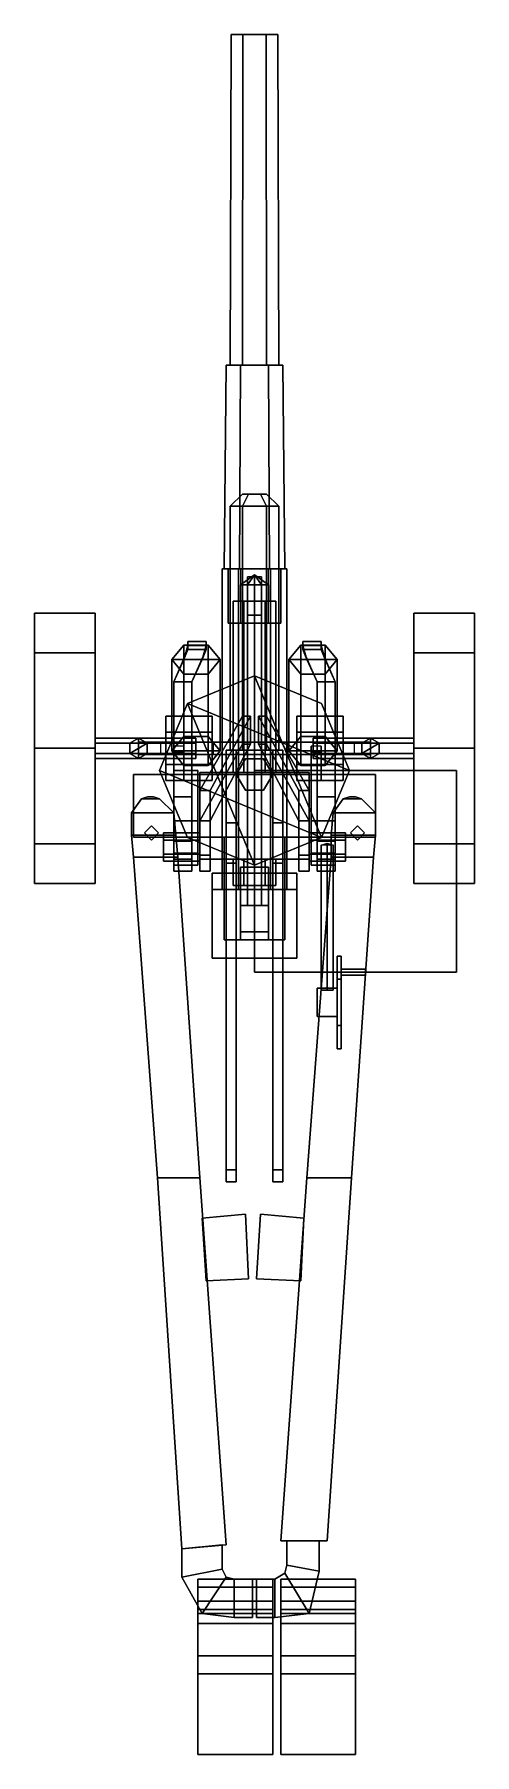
# Model space of a CAD drawing. Header units: millimetres. Extents: x -1.09 to 1.09, y -4.88 to 3.65.
import ezdxf

# ---------------------------------------------------------------- set-up
doc = ezdxf.new("R2010")
doc.units = ezdxf.units.MM
for name, color, linetype in [('gun', 1, 'Continuous'), ('sleeve', 5, 'Continuous'), ('support', 6, 'Continuous'), ('turret', 3, 'Continuous'), ('wheels', 2, 'Continuous')]:
    doc.layers.add(name, color=color, linetype=linetype)

msp = doc.modelspace()

# ---------------------------------------------------------------- linework, layer by layer
for points in [[(-0.21, 0.19, 0.8086), (-0.21, 0.27, 0.67), (-0.44, 0.27, 0.67), (-0.44, 0.19, 0.8086)], [(-0.21, 0.27, 0.67), (-0.21, 0.19, 0.5314), (-0.44, 0.19, 0.5314), (-0.44, 0.27, 0.67)], [(-0.44, -0.05, 0.67), (-0.44, 0.27, 0.67), (-0.44, 0.19, 0.5314), (-0.44, 0.03, 0.5314)], [(-0.44, 0.03, 0.8086), (-0.44, 0.19, 0.8086), (-0.44, 0.27, 0.67), (-0.44, -0.05, 0.67)], [(-0.21, -0.05, 0.67), (-0.21, 0.27, 0.67), (-0.21, 0.19, 0.8086), (-0.21, 0.03, 0.8086)], [(-0.21, 0.03, 0.5314), (-0.21, 0.19, 0.5314), (-0.21, 0.27, 0.67), (-0.21, -0.05, 0.67)], [(0.44, 0.19, 0.8086), (0.44, 0.27, 0.67), (0.21, 0.27, 0.67), (0.21, 0.19, 0.8086)], [(0.44, 0.27, 0.67), (0.44, 0.19, 0.5314), (0.21, 0.19, 0.5314), (0.21, 0.27, 0.67)], [(0.21, 0.03, 0.8086), (0.21, 0.19, 0.8086), (0.21, 0.27, 0.67), (0.21, -0.05, 0.67)], [(0.21, -0.05, 0.67), (0.21, 0.27, 0.67), (0.21, 0.19, 0.5314), (0.21, 0.03, 0.5314)], [(0.44, 0.03, 0.5314), (0.44, 0.19, 0.5314), (0.44, 0.27, 0.67), (0.44, -0.05, 0.67)], [(0.44, -0.05, 0.67), (0.44, 0.27, 0.67), (0.44, 0.19, 0.8086), (0.44, 0.03, 0.8086)], [(-0.21, 0.03, 0.8086), (-0.21, 0.19, 0.8086), (-0.44, 0.19, 0.8086), (-0.44, 0.03, 0.8086)], [(-0.21, 0.19, 0.5314), (-0.21, 0.03, 0.5314), (-0.44, 0.03, 0.5314), (-0.44, 0.19, 0.5314)], [(0.44, 0.03, 0.8086), (0.44, 0.19, 0.8086), (0.21, 0.19, 0.8086), (0.21, 0.03, 0.8086)], [(0.44, 0.19, 0.5314), (0.44, 0.03, 0.5314), (0.21, 0.03, 0.5314), (0.21, 0.19, 0.5314)], [(-0.575, 0.16, 0.43), (-0.6183, 0.135, 0.43), (-0.6183, 0.135, 0.83), (-0.575, 0.16, 0.83)], [(-0.575, 0.06, 0.83), (-0.575, 0.16, 0.83), (-0.6183, 0.135, 0.83), (-0.6183, 0.085, 0.83)], [(-0.6183, 0.135, 0.43), (-0.575, 0.16, 0.43), (-0.5317, 0.135, 0.43), (-0.6183, 0.085, 0.43)], [(-0.6183, 0.135, 0.43), (-0.6183, 0.085, 0.43), (-0.6183, 0.085, 0.83), (-0.6183, 0.135, 0.83)], [(-0.6183, 0.085, 0.43), (-0.5317, 0.135, 0.43), (-0.5317, 0.085, 0.43), (-0.575, 0.06, 0.43)], [(-0.5317, 0.135, 0.43), (-0.575, 0.16, 0.43), (-0.575, 0.16, 0.83), (-0.5317, 0.135, 0.83)], [(-0.5317, 0.085, 0.83), (-0.5317, 0.135, 0.83), (-0.575, 0.16, 0.83), (-0.575, 0.06, 0.83)], [(0.575, 0.14, 0.48), (0.575, 0.14, 0.44), (-0.575, 0.14, 0.44), (-0.575, 0.14, 0.48)], [(-0.575, 0.14, 0.48), (-0.575, 0.14, 0.44), (-0.575, 0.08, 0.44), (-0.575, 0.08, 0.48)], [(-0.575, 0.14, 0.44), (0.575, 0.14, 0.44), (0.575, 0.08, 0.44), (-0.575, 0.08, 0.44)], [(-0.575, 0.08, 0.48), (0.575, 0.08, 0.48), (0.575, 0.14, 0.48), (-0.575, 0.14, 0.48)], [(-0.5317, 0.085, 0.43), (-0.5317, 0.135, 0.43), (-0.5317, 0.135, 0.83), (-0.5317, 0.085, 0.83)], [(0.165, 0.14, 0.54), (0.495, 0.14, 0.48), (-0.465, 0.14, 0.48), (-0.205, 0.14, 0.54)], [(-0.205, 0.14, 0.54), (-0.465, 0.14, 0.48), (-0.465, 0.08, 0.48), (-0.205, 0.08, 0.54)], [(-0.205, 0.08, 0.54), (0.165, 0.08, 0.54), (0.165, 0.14, 0.54), (-0.205, 0.14, 0.54)], [(0.165, 0.08, 0.54), (0.495, 0.08, 0.48), (0.495, 0.14, 0.48), (0.165, 0.14, 0.54)], [(0.575, 0.16, 0.43), (0.5317, 0.135, 0.43), (0.5317, 0.135, 0.83), (0.575, 0.16, 0.83)], [(0.575, 0.06, 0.83), (0.575, 0.16, 0.83), (0.5317, 0.135, 0.83), (0.5317, 0.085, 0.83)], [(0.5317, 0.135, 0.43), (0.575, 0.16, 0.43), (0.6183, 0.135, 0.43), (0.5317, 0.085, 0.43)], [(0.5317, 0.135, 0.43), (0.5317, 0.085, 0.43), (0.5317, 0.085, 0.83), (0.5317, 0.135, 0.83)], [(0.5317, 0.085, 0.43), (0.6183, 0.135, 0.43), (0.6183, 0.085, 0.43), (0.575, 0.06, 0.43)], [(0.6183, 0.135, 0.43), (0.575, 0.16, 0.43), (0.575, 0.16, 0.83), (0.6183, 0.135, 0.83)], [(0.6183, 0.085, 0.83), (0.6183, 0.135, 0.83), (0.575, 0.16, 0.83), (0.575, 0.06, 0.83)], [(0.575, 0.08, 0.48), (0.575, 0.08, 0.44), (0.575, 0.14, 0.44), (0.575, 0.14, 0.48)], [(0.6183, 0.085, 0.43), (0.6183, 0.135, 0.43), (0.6183, 0.135, 0.83), (0.6183, 0.085, 0.83)], [(-0.6183, 0.085, 0.43), (-0.575, 0.06, 0.43), (-0.575, 0.06, 0.83), (-0.6183, 0.085, 0.83)], [(-0.575, 0.06, 0.43), (-0.5317, 0.085, 0.43), (-0.5317, 0.085, 0.83), (-0.575, 0.06, 0.83)], [(-0.575, 0.08, 0.44), (0.575, 0.08, 0.44), (0.575, 0.08, 0.48), (-0.575, 0.08, 0.48)], [(-0.465, 0.08, 0.48), (0.495, 0.08, 0.48), (0.165, 0.08, 0.54), (-0.205, 0.08, 0.54)], [(-0.21, -0.05, 0.67), (-0.21, 0.03, 0.8086), (-0.44, 0.03, 0.8086), (-0.44, -0.05, 0.67)], [(-0.21, 0.03, 0.5314), (-0.21, -0.05, 0.67), (-0.44, -0.05, 0.67), (-0.44, 0.03, 0.5314)], [(-0.045, 0.0579, 0.67), (-0.09, -0.02, 0.67), (-0.09, -0.02, 0.87), (-0.045, 0.0579, 0.87)], [(0.09, -0.02, 0.67), (-0.09, -0.02, 0.67), (-0.045, 0.0579, 0.67), (0.045, 0.0579, 0.67)], [(0.045, 0.0579, 0.67), (-0.045, 0.0579, 0.67), (-0.045, 0.0579, 0.87), (0.045, 0.0579, 0.87)], [(1, 0, -6.46), (1, 0, -7.46), (0, 0, -7.46), (0, 0, -6.46)], [(1, 0, -7.46), (1, -1, -7.46), (0, -1, -7.46), (0, 0, -7.46)], [(0, 0, -7.46), (0, -1, -7.46), (0, -1, -6.46), (0, 0, -6.46)], [(0, 0, -6.46), (0, -1, -6.46), (1, -1, -6.46), (1, 0, -6.46)], [(0.09, -0.02, 0.67), (0.045, 0.0579, 0.67), (0.045, 0.0579, 0.87), (0.09, -0.02, 0.87)], [(0.44, -0.05, 0.67), (0.44, 0.03, 0.8086), (0.21, 0.03, 0.8086), (0.21, -0.05, 0.67)], [(0.44, 0.03, 0.5314), (0.44, -0.05, 0.67), (0.21, -0.05, 0.67), (0.21, 0.03, 0.5314)], [(0.5317, 0.085, 0.43), (0.575, 0.06, 0.43), (0.575, 0.06, 0.83), (0.5317, 0.085, 0.83)], [(0.575, 0.06, 0.43), (0.6183, 0.085, 0.43), (0.6183, 0.085, 0.83), (0.575, 0.06, 0.83)], [(1, -1, -6.46), (1, -1, -7.46), (1, 0, -7.46), (1, 0, -6.46)], [(0.6, -0.02, 0.78), (0.6, -0.02, 0.6), (-0.6, -0.02, 0.6), (-0.6, -0.02, 0.78)], [(-0.6, -0.02, 0.6), (-0.6, -0.33, 0.62), (-0.6, -0.33, 0.76), (-0.6, -0.02, 0.78)], [(0.6, -0.02, 0.6), (0.6, -0.33, 0.62), (-0.6, -0.33, 0.62), (-0.6, -0.02, 0.6)], [(-0.6, -0.02, 0.78), (-0.6, -0.33, 0.76), (0.6, -0.33, 0.76), (0.6, -0.02, 0.78)], [(-0.09, -0.02, 0.67), (-0.045, -0.0979, 0.67), (-0.045, -0.0979, 0.87), (-0.09, -0.02, 0.87)], [(0.045, -0.0979, 0.67), (-0.045, -0.0979, 0.67), (-0.09, -0.02, 0.67), (0.09, -0.02, 0.67)], [(0.045, -0.0979, 0.67), (0.09, -0.02, 0.67), (0.09, -0.02, 0.87), (0.045, -0.0979, 0.87)], [(0.6, -0.33, 0.76), (0.6, -0.33, 0.62), (0.6, -0.02, 0.6), (0.6, -0.02, 0.78)], [(-0.045, -0.0979, 0.67), (0.045, -0.0979, 0.67), (0.045, -0.0979, 0.87), (-0.045, -0.0979, 0.87)], [(-0.6, -0.33, 0.76), (-0.6, -0.33, 0.62), (0.6, -0.33, 0.62), (0.6, -0.33, 0.76)], [(-0.51, -0.275, 0.43), (-0.545, -0.31, 0.43), (-0.545, -0.31, 0.95), (-0.51, -0.275, 0.95)], [(-0.51, -0.275, 0.43), (-0.475, -0.31, 0.43), (-0.51, -0.345, 0.43), (-0.545, -0.31, 0.43)], [(-0.545, -0.31, 0.95), (-0.51, -0.345, 0.95), (-0.475, -0.31, 0.95), (-0.51, -0.275, 0.95)], [(-0.545, -0.31, 0.43), (-0.51, -0.345, 0.43), (-0.51, -0.345, 0.95), (-0.545, -0.31, 0.95)], [(-0.475, -0.31, 0.43), (-0.51, -0.275, 0.43), (-0.51, -0.275, 0.95), (-0.475, -0.31, 0.95)], [(-0.51, -0.345, 0.43), (-0.475, -0.31, 0.43), (-0.475, -0.31, 0.95), (-0.51, -0.345, 0.95)], [(-0.15, -0.33, 0.62), (-0.15, -0.84, 0.62), (-0.15, -0.84, 0.76), (-0.15, -0.33, 0.76)], [(0.15, -0.33, 0.76), (0.15, -0.33, 0.62), (-0.15, -0.33, 0.62), (-0.15, -0.33, 0.76)], [(0.15, -0.33, 0.62), (0.15, -0.84, 0.62), (-0.15, -0.84, 0.62), (-0.15, -0.33, 0.62)], [(-0.15, -0.33, 0.76), (-0.15, -0.84, 0.76), (0.15, -0.84, 0.76), (0.15, -0.33, 0.76)], [(0.15, -0.84, 0.76), (0.15, -0.84, 0.62), (0.15, -0.33, 0.62), (0.15, -0.33, 0.76)], [(0.51, -0.275, 0.43), (0.475, -0.31, 0.43), (0.475, -0.31, 0.95), (0.51, -0.275, 0.95)], [(0.51, -0.275, 0.43), (0.545, -0.31, 0.43), (0.51, -0.345, 0.43), (0.475, -0.31, 0.43)], [(0.475, -0.31, 0.95), (0.51, -0.345, 0.95), (0.545, -0.31, 0.95), (0.51, -0.275, 0.95)], [(0.475, -0.31, 0.43), (0.51, -0.345, 0.43), (0.51, -0.345, 0.95), (0.475, -0.31, 0.95)], [(0.545, -0.31, 0.43), (0.51, -0.275, 0.43), (0.51, -0.275, 0.95), (0.545, -0.31, 0.95)], [(0.51, -0.345, 0.43), (0.545, -0.31, 0.43), (0.545, -0.31, 0.95), (0.51, -0.345, 0.95)], [(-0.15, -0.84, 0.76), (-0.15, -0.84, 0.62), (0.15, -0.84, 0.62), (0.15, -0.84, 0.76)], [(0, -1, -6.46), (0, -1, -7.46), (1, -1, -7.46), (1, -1, -6.46)]]:
    msp.add_3dface(points)
at = {"layer": 'gun'}
for points in [[(-0.0575, 3.65, 1.6396), (-0.115, 3.65, 1.54), (-0.12, 2.01, 1.54), (-0.06, 2.01, 1.6439)], [(-0.115, 3.65, 1.54), (-0.0575, 3.65, 1.4404), (-0.06, 2.01, 1.4361), (-0.12, 2.01, 1.54)], [(0.115, 3.65, 1.54), (-0.115, 3.65, 1.54), (-0.0575, 3.65, 1.6396), (0.0575, 3.65, 1.6396)], [(0.0575, 3.65, 1.4404), (-0.0575, 3.65, 1.4404), (-0.115, 3.65, 1.54), (0.115, 3.65, 1.54)], [(0.0575, 3.65, 1.6396), (-0.0575, 3.65, 1.6396), (-0.06, 2.01, 1.6439), (0.06, 2.01, 1.6439)], [(-0.0575, 3.65, 1.4404), (0.0575, 3.65, 1.4404), (0.06, 2.01, 1.4361), (-0.06, 2.01, 1.4361)], [(0.115, 3.65, 1.54), (0.0575, 3.65, 1.6396), (0.06, 2.01, 1.6439), (0.12, 2.01, 1.54)], [(0.0575, 3.65, 1.4404), (0.115, 3.65, 1.54), (0.12, 2.01, 1.54), (0.06, 2.01, 1.4361)], [(-0.07, 2.01, 1.6612), (-0.14, 2.01, 1.54), (-0.15, 1, 1.54), (-0.075, 1, 1.6699)], [(-0.14, 2.01, 1.54), (-0.07, 2.01, 1.4188), (-0.075, 1, 1.4101), (-0.15, 1, 1.54)], [(0.14, 2.01, 1.54), (-0.14, 2.01, 1.54), (-0.07, 2.01, 1.6612), (0.07, 2.01, 1.6612)], [(0.07, 2.01, 1.4188), (-0.07, 2.01, 1.4188), (-0.14, 2.01, 1.54), (0.14, 2.01, 1.54)], [(0.07, 2.01, 1.6612), (-0.07, 2.01, 1.6612), (-0.075, 1, 1.6699), (0.075, 1, 1.6699)], [(-0.07, 2.01, 1.4188), (0.07, 2.01, 1.4188), (0.075, 1, 1.4101), (-0.075, 1, 1.4101)], [(0.14, 2.01, 1.54), (0.07, 2.01, 1.6612), (0.075, 1, 1.6699), (0.15, 1, 1.54)], [(0.07, 2.01, 1.4188), (0.14, 2.01, 1.54), (0.15, 1, 1.54), (0.075, 1, 1.4101)], [(-0.08, 1, 1.6786), (-0.16, 1, 1.54), (-0.16, -0.59, 1.54), (-0.08, -0.59, 1.6786)], [(-0.16, 1, 1.54), (-0.08, 1, 1.4014), (-0.08, -0.59, 1.4014), (-0.16, -0.59, 1.54)], [(0.16, 1, 1.54), (-0.16, 1, 1.54), (-0.08, 1, 1.6786), (0.08, 1, 1.6786)], [(0.08, 1, 1.4014), (-0.08, 1, 1.4014), (-0.16, 1, 1.54), (0.16, 1, 1.54)], [(0.08, 1, 1.6786), (-0.08, 1, 1.6786), (-0.08, -0.59, 1.6786), (0.08, -0.59, 1.6786)], [(-0.08, 1, 1.4014), (0.08, 1, 1.4014), (0.08, -0.59, 1.4014), (-0.08, -0.59, 1.4014)], [(-0.035, 0.96, 1.2), (0, 0.96, 1.165), (0, -0.48, 1.165), (-0.035, -0.48, 1.2)], [(0, 0.96, 1.235), (-0.035, 0.96, 1.2), (-0.035, -0.48, 1.2), (0, -0.48, 1.235)], [(0, 0.96, 1.165), (0.035, 0.96, 1.2), (0.035, -0.48, 1.2), (0, -0.48, 1.165)], [(0.035, 0.96, 1.2), (0, 0.96, 1.235), (0, -0.48, 1.235), (0.035, -0.48, 1.2)], [(0.16, 1, 1.54), (0.08, 1, 1.6786), (0.08, -0.59, 1.6786), (0.16, -0.59, 1.54)], [(0.08, 1, 1.4014), (0.16, 1, 1.54), (0.16, -0.59, 1.54), (0.08, -0.59, 1.4014)], [(0, 0.77, 1.875), (-0.035, 0.77, 1.84), (-0.035, -0.67, 1.84), (0, -0.67, 1.875)], [(-0.035, 0.77, 1.84), (0, 0.77, 1.805), (0, -0.67, 1.805), (-0.035, -0.67, 1.84)], [(0.035, 0.77, 1.84), (0, 0.77, 1.875), (0, -0.67, 1.875), (0.035, -0.67, 1.84)], [(0, 0.77, 1.805), (0.035, 0.77, 1.84), (0.035, -0.67, 1.84), (0, -0.67, 1.805)], [(0.21, -0.51, 1.74), (0.21, -0.51, 1.68), (-0.21, -0.51, 1.68), (-0.21, -0.51, 1.74)], [(-0.21, -0.51, 1.68), (-0.21, -0.59, 1.68), (-0.21, -0.59, 1.74), (-0.21, -0.51, 1.74)], [(0.21, -0.51, 1.68), (0.21, -0.59, 1.68), (-0.21, -0.59, 1.68), (-0.21, -0.51, 1.68)], [(-0.21, -0.51, 1.74), (-0.21, -0.93, 1.74), (0.21, -0.93, 1.74), (0.21, -0.51, 1.74)], [(-0.07, -0.48, 1.24), (-0.07, -0.8, 1.24), (-0.07, -0.8, 1.32), (-0.07, -0.48, 1.32)], [(0.07, -0.48, 1.32), (0.07, -0.48, 1.24), (-0.07, -0.48, 1.24), (-0.07, -0.48, 1.32)], [(-0.07, -0.48, 1.16), (-0.07, -0.67, 1.16), (-0.07, -0.8, 1.24), (-0.07, -0.48, 1.24)], [(0.07, -0.48, 1.24), (0.07, -0.48, 1.16), (-0.07, -0.48, 1.16), (-0.07, -0.48, 1.24)], [(0.07, -0.48, 1.16), (0.07, -0.67, 1.16), (-0.07, -0.67, 1.16), (-0.07, -0.48, 1.16)], [(0.07, -0.8, 1.32), (0.07, -0.8, 1.24), (0.07, -0.48, 1.24), (0.07, -0.48, 1.32)], [(0.07, -0.8, 1.24), (0.07, -0.67, 1.16), (0.07, -0.48, 1.16), (0.07, -0.48, 1.24)], [(0.21, -0.59, 1.74), (0.21, -0.59, 1.68), (0.21, -0.51, 1.68), (0.21, -0.51, 1.74)], [(-0.21, -0.59, 1.32), (-0.21, -0.93, 1.32), (-0.21, -0.93, 1.74), (-0.21, -0.59, 1.74)], [(0.21, -0.59, 1.68), (0.21, -0.59, 1.32), (-0.21, -0.59, 1.32), (-0.21, -0.59, 1.68)], [(0.21, -0.59, 1.32), (0.21, -0.93, 1.32), (-0.21, -0.93, 1.32), (-0.21, -0.59, 1.32)], [(0.21, -0.93, 1.74), (0.21, -0.93, 1.32), (0.21, -0.59, 1.32), (0.21, -0.59, 1.74)], [(-0.07, -0.67, 1.74), (-0.07, -0.84, 1.74), (-0.07, -0.84, 1.89), (-0.07, -0.67, 1.89)], [(0.07, -0.67, 1.89), (0.07, -0.67, 1.74), (-0.07, -0.67, 1.74), (-0.07, -0.67, 1.89)], [(-0.07, -0.67, 1.89), (-0.07, -0.84, 1.89), (0.07, -0.84, 1.89), (0.07, -0.67, 1.89)], [(-0.07, -0.8, 1.24), (-0.07, -0.67, 1.16), (0.07, -0.67, 1.16), (0.07, -0.8, 1.24)], [(0.07, -0.84, 1.89), (0.07, -0.84, 1.74), (0.07, -0.67, 1.74), (0.07, -0.67, 1.89)], [(-0.07, -0.8, 1.32), (-0.07, -0.8, 1.24), (0.07, -0.8, 1.24), (0.07, -0.8, 1.32)], [(0.07, -0.84, 1.74), (0.07, -0.84, 1.89), (-0.07, -0.84, 1.89), (-0.07, -0.84, 1.74)], [(-0.21, -0.93, 1.74), (-0.21, -0.93, 1.32), (0.21, -0.93, 1.32), (0.21, -0.93, 1.74)]]:
    msp.add_3dface(points, dxfattribs=at)
at = {"layer": 'sleeve'}
for points in [[(-0.06, 1.31, 1.0861), (-0.12, 1.31, 1.19), (-0.06, 1.37, 1.19), (-0.03, 1.37, 1.138)], [(-0.12, 1.31, 1.19), (-0.06, 1.31, 1.2939), (-0.03, 1.37, 1.242), (-0.06, 1.37, 1.19)], [(0.06, 1.31, 1.0861), (-0.06, 1.31, 1.0861), (-0.03, 1.37, 1.138), (0.03, 1.37, 1.138)], [(-0.06, 1.31, 1.2939), (0.06, 1.31, 1.2939), (0.03, 1.37, 1.242), (-0.03, 1.37, 1.242)], [(-0.03, 1.37, 1.242), (0.03, 1.37, 1.242), (0.06, 1.37, 1.19), (-0.06, 1.37, 1.19)], [(-0.06, 1.37, 1.19), (0.06, 1.37, 1.19), (0.03, 1.37, 1.138), (-0.03, 1.37, 1.138)], [(0.12, 1.31, 1.19), (0.06, 1.31, 1.0861), (0.03, 1.37, 1.138), (0.06, 1.37, 1.19)], [(0.06, 1.31, 1.2939), (0.12, 1.31, 1.19), (0.06, 1.37, 1.19), (0.03, 1.37, 1.242)], [(-0.06, 1.31, 1.2939), (-0.12, 1.31, 1.19), (-0.12, 0.1, 1.19), (-0.06, 0.1, 1.2939)], [(-0.12, 1.31, 1.19), (-0.06, 1.31, 1.0861), (-0.06, 0.1, 1.0861), (-0.12, 0.1, 1.19)], [(0.06, 1.31, 1.2939), (-0.06, 1.31, 1.2939), (-0.06, 0.1, 1.2939), (0.06, 0.1, 1.2939)], [(-0.06, 1.31, 1.0861), (0.06, 1.31, 1.0861), (0.06, 0.1, 1.0861), (-0.06, 0.1, 1.0861)], [(0.12, 1.31, 1.19), (0.06, 1.31, 1.2939), (0.06, 0.1, 1.2939), (0.12, 0.1, 1.19)], [(0.06, 1.31, 1.0861), (0.12, 1.31, 1.19), (0.12, 0.1, 1.19), (0.06, 0.1, 1.0861)], [(-0.07, 1, 1.27), (-0.07, 0.73, 1.27), (-0.13, 0.73, 1.44), (-0.13, 1, 1.44)], [(0.13, 1, 1.44), (0.07, 1, 1.27), (-0.07, 1, 1.27), (-0.13, 1, 1.44)], [(-0.13, 1, 1.44), (-0.13, 0.73, 1.44), (0.13, 0.73, 1.44), (0.13, 1, 1.44)], [(-0.035, 0.92, 1.7794), (-0.07, 0.92, 1.84), (0, 0.97, 1.84)], [(-0.07, 0.92, 1.84), (-0.035, 0.92, 1.9006), (0, 0.97, 1.84)], [(0.035, 0.92, 1.7794), (-0.035, 0.92, 1.7794), (0, 0.97, 1.84)], [(-0.035, 0.92, 1.9006), (0.035, 0.92, 1.9006), (0, 0.97, 1.84)], [(0.07, 0.92, 1.84), (0.035, 0.92, 1.7794), (0, 0.97, 1.84)], [(0.035, 0.92, 1.9006), (0.07, 0.92, 1.84), (0, 0.97, 1.84)], [(0.13, 0.73, 1.44), (0.07, 0.73, 1.27), (0.07, 1, 1.27), (0.13, 1, 1.44)], [(-0.035, 0.92, 1.9006), (-0.07, 0.92, 1.84), (-0.07, 0.84, 1.84), (-0.035, 0.84, 1.9006)], [(-0.07, 0.92, 1.84), (-0.035, 0.92, 1.7794), (-0.035, 0.84, 1.7794), (-0.07, 0.84, 1.84)], [(0.035, 0.92, 1.9006), (-0.035, 0.92, 1.9006), (-0.035, 0.84, 1.9006), (0.035, 0.84, 1.9006)], [(-0.035, 0.92, 1.7794), (0.035, 0.92, 1.7794), (0.035, 0.84, 1.7794), (-0.035, 0.84, 1.7794)], [(0.07, 0.92, 1.84), (0.035, 0.92, 1.9006), (0.035, 0.84, 1.9006), (0.07, 0.84, 1.84)], [(0.035, 0.92, 1.7794), (0.07, 0.92, 1.84), (0.07, 0.84, 1.84), (0.035, 0.84, 1.7794)], [(-0.0525, 0.84, 1.9609), (-0.105, 0.84, 1.87), (-0.105, -0.01, 1.87), (-0.0525, -0.01, 1.9609)], [(-0.105, 0.84, 1.87), (-0.0525, 0.84, 1.7791), (-0.0525, -0.01, 1.7791), (-0.105, -0.01, 1.87)], [(0.105, 0.84, 1.87), (-0.105, 0.84, 1.87), (-0.0525, 0.84, 1.9609), (0.0525, 0.84, 1.9609)], [(0.0525, 0.84, 1.7791), (-0.0525, 0.84, 1.7791), (-0.105, 0.84, 1.87), (0.105, 0.84, 1.87)], [(0.0525, 0.84, 1.9609), (-0.0525, 0.84, 1.9609), (-0.0525, -0.01, 1.9609), (0.0525, -0.01, 1.9609)], [(-0.0525, 0.84, 1.7791), (0.0525, 0.84, 1.7791), (0.0525, -0.01, 1.7791), (-0.0525, -0.01, 1.7791)], [(0.105, 0.84, 1.87), (0.0525, 0.84, 1.9609), (0.0525, -0.01, 1.9609), (0.105, -0.01, 1.87)], [(0.0525, 0.84, 1.7791), (0.105, 0.84, 1.87), (0.105, -0.01, 1.87), (0.0525, -0.01, 1.7791)], [(-0.13, 0.73, 1.44), (-0.07, 0.73, 1.27), (0.07, 0.73, 1.27), (0.13, 0.73, 1.44)], [(-0.06, 0.13, 1.09), (-0.27, -0.25, 1.35), (-0.27, -0.1, 1.35), (-0.06, 0.27, 1.09)], [(-0.06, 0.27, 1.09), (-0.27, -0.1, 1.35), (-0.22, -0.1, 1.35), (-0.02, 0.27, 1.09)], [(-0.22, -0.1, 1.35), (-0.22, -0.25, 1.35), (-0.02, 0.13, 1.09), (-0.02, 0.27, 1.09)], [(-0.02, 0.27, 1.09), (-0.02, 0.13, 1.09), (-0.06, 0.13, 1.09), (-0.06, 0.27, 1.09)], [(0.06, 0.27, 1.09), (0.06, 0.13, 1.09), (0.02, 0.13, 1.09), (0.02, 0.27, 1.09)], [(0.02, 0.13, 1.09), (0.22, -0.25, 1.35), (0.22, -0.1, 1.35), (0.02, 0.27, 1.09)], [(0.02, 0.27, 1.09), (0.22, -0.1, 1.35), (0.27, -0.1, 1.35), (0.06, 0.27, 1.09)], [(0.27, -0.1, 1.35), (0.27, -0.25, 1.35), (0.06, 0.13, 1.09), (0.06, 0.27, 1.09)], [(-0.02, 0.13, 1.09), (-0.22, -0.25, 1.35), (-0.27, -0.25, 1.35), (-0.06, 0.13, 1.09)], [(-0.09, 0.1, 1.19), (-0.09, 0.1, 1.09), (-0.14, 0.1, 1.09), (-0.14, 0.1, 1.19)], [(-0.14, 0.1, 1.09), (-0.14, -0.26, 1.09), (-0.14, -0.26, 1.19), (-0.14, 0.1, 1.19)], [(-0.09, 0.1, 1.09), (-0.09, -0.26, 1.09), (-0.14, -0.26, 1.09), (-0.14, 0.1, 1.09)], [(-0.14, 0.1, 1.19), (-0.14, -0.26, 1.19), (-0.09, -0.26, 1.19), (-0.09, 0.1, 1.19)], [(0.12, 0.1, 1.19), (0.06, 0.1, 1.2939), (-0.06, 0.1, 1.2939), (-0.12, 0.1, 1.19)], [(0.06, 0.1, 1.0861), (0.12, 0.1, 1.19), (-0.12, 0.1, 1.19), (-0.06, 0.1, 1.0861)], [(-0.09, -0.26, 1.19), (-0.09, -0.26, 1.09), (-0.09, 0.1, 1.09), (-0.09, 0.1, 1.19)], [(0.06, 0.13, 1.09), (0.27, -0.25, 1.35), (0.22, -0.25, 1.35), (0.02, 0.13, 1.09)], [(0.14, 0.1, 1.19), (0.14, 0.1, 1.09), (0.09, 0.1, 1.09), (0.09, 0.1, 1.19)], [(0.09, 0.1, 1.09), (0.09, -0.26, 1.09), (0.09, -0.26, 1.19), (0.09, 0.1, 1.19)], [(0.14, 0.1, 1.09), (0.14, -0.26, 1.09), (0.09, -0.26, 1.09), (0.09, 0.1, 1.09)], [(0.09, 0.1, 1.19), (0.09, -0.26, 1.19), (0.14, -0.26, 1.19), (0.14, 0.1, 1.19)], [(0.14, -0.26, 1.19), (0.14, -0.26, 1.09), (0.14, 0.1, 1.09), (0.14, 0.1, 1.19)], [(0, -0.01, 1.73), (-0.27, -0.01, 1.73), (-0.09, -0.01, 1.97), (0, -0.01, 1.99)], [(-0.09, -0.01, 1.97), (-0.27, -0.01, 1.73), (-0.27, -0.44, 1.73), (-0.09, -0.44, 1.97)], [(0, -0.44, 1.73), (-0.27, -0.44, 1.73), (-0.27, -0.01, 1.73), (0, -0.01, 1.73)], [(0, -0.01, 1.99), (-0.09, -0.01, 1.97), (-0.09, -0.44, 1.97), (0, -0.44, 1.99)], [(0.09, -0.01, 1.97), (0.27, -0.01, 1.73), (0, -0.01, 1.73), (0, -0.01, 1.99)], [(0, -0.01, 1.73), (0.27, -0.01, 1.73), (0.27, -0.44, 1.73), (0, -0.44, 1.73)], [(0, -0.44, 1.99), (0.09, -0.44, 1.97), (0.09, -0.01, 1.97), (0, -0.01, 1.99)], [(0.09, -0.44, 1.97), (0.27, -0.44, 1.73), (0.27, -0.01, 1.73), (0.09, -0.01, 1.97)], [(-0.27, -0.1, 1.73), (-0.27, -0.5, 1.73), (-0.22, -0.5, 1.73), (-0.22, -0.1, 1.73)], [(-0.22, -0.1, 1.73), (-0.22, -0.1, 1.57), (-0.27, -0.1, 1.57), (-0.27, -0.1, 1.73)], [(-0.27, -0.1, 1.57), (-0.27, -0.5, 1.57), (-0.27, -0.5, 1.73), (-0.27, -0.1, 1.73)], [(-0.22, -0.1, 1.57), (-0.22, -0.1, 1.35), (-0.27, -0.1, 1.35), (-0.27, -0.1, 1.57)], [(-0.27, -0.1, 1.35), (-0.27, -0.42, 1.35), (-0.27, -0.5, 1.57), (-0.27, -0.1, 1.57)], [(-0.22, -0.5, 1.73), (-0.22, -0.5, 1.57), (-0.22, -0.1, 1.57), (-0.22, -0.1, 1.73)], [(-0.22, -0.5, 1.57), (-0.22, -0.42, 1.35), (-0.22, -0.1, 1.35), (-0.22, -0.1, 1.57)], [(0.22, -0.1, 1.35), (0.22, -0.42, 1.35), (0.22, -0.5, 1.57), (0.22, -0.1, 1.57)], [(0.27, -0.1, 1.57), (0.27, -0.1, 1.35), (0.22, -0.1, 1.35), (0.22, -0.1, 1.57)], [(0.22, -0.1, 1.57), (0.22, -0.5, 1.57), (0.22, -0.5, 1.73), (0.22, -0.1, 1.73)], [(0.27, -0.1, 1.73), (0.27, -0.1, 1.57), (0.22, -0.1, 1.57), (0.22, -0.1, 1.73)], [(0.22, -0.1, 1.73), (0.22, -0.5, 1.73), (0.27, -0.5, 1.73), (0.27, -0.1, 1.73)], [(0.27, -0.5, 1.57), (0.27, -0.42, 1.35), (0.27, -0.1, 1.35), (0.27, -0.1, 1.57)], [(0.27, -0.5, 1.73), (0.27, -0.5, 1.57), (0.27, -0.1, 1.57), (0.27, -0.1, 1.73)], [(-0.22, -0.25, 1.35), (-0.22, -0.42, 1.35), (-0.27, -0.42, 1.35), (-0.27, -0.25, 1.35)], [(0.27, -0.25, 1.35), (0.27, -0.42, 1.35), (0.22, -0.42, 1.35), (0.22, -0.25, 1.35)], [(-0.27, -0.345, 1.5706), (-0.27, -0.31, 1.51), (-0.45, -0.31, 1.51), (-0.45, -0.345, 1.5706)], [(-0.27, -0.31, 1.51), (-0.27, -0.345, 1.4494), (-0.45, -0.345, 1.4494), (-0.45, -0.31, 1.51)], [(-0.45, -0.415, 1.5706), (-0.45, -0.345, 1.5706), (-0.45, -0.31, 1.51), (-0.45, -0.45, 1.51)], [(-0.45, -0.45, 1.51), (-0.45, -0.31, 1.51), (-0.45, -0.345, 1.4494), (-0.45, -0.415, 1.4494)], [(-0.14, -0.26, 1.09), (-0.14, -0.46, 1.09), (-0.14, -0.46, 1.31), (-0.14, -0.26, 1.19)], [(-0.09, -0.26, 1.09), (-0.09, -0.46, 1.09), (-0.14, -0.46, 1.09), (-0.14, -0.26, 1.09)], [(-0.14, -0.26, 1.19), (-0.14, -0.46, 1.31), (-0.09, -0.46, 1.31), (-0.09, -0.26, 1.19)], [(-0.09, -0.46, 1.31), (-0.09, -0.46, 1.09), (-0.09, -0.26, 1.09), (-0.09, -0.26, 1.19)], [(0.09, -0.26, 1.09), (0.09, -0.46, 1.09), (0.09, -0.46, 1.31), (0.09, -0.26, 1.19)], [(0.14, -0.26, 1.09), (0.14, -0.46, 1.09), (0.09, -0.46, 1.09), (0.09, -0.26, 1.09)], [(0.09, -0.26, 1.19), (0.09, -0.46, 1.31), (0.14, -0.46, 1.31), (0.14, -0.26, 1.19)], [(0.14, -0.46, 1.31), (0.14, -0.46, 1.09), (0.14, -0.26, 1.09), (0.14, -0.26, 1.19)], [(0.45, -0.345, 1.5706), (0.45, -0.31, 1.51), (0.27, -0.31, 1.51), (0.27, -0.345, 1.5706)], [(0.45, -0.31, 1.51), (0.45, -0.345, 1.4494), (0.27, -0.345, 1.4494), (0.27, -0.31, 1.51)], [(0.45, -0.45, 1.51), (0.45, -0.31, 1.51), (0.45, -0.345, 1.5706), (0.45, -0.415, 1.5706)], [(0.45, -0.415, 1.4494), (0.45, -0.345, 1.4494), (0.45, -0.31, 1.51), (0.45, -0.45, 1.51)], [(-0.27, -0.415, 1.5706), (-0.27, -0.345, 1.5706), (-0.45, -0.345, 1.5706), (-0.45, -0.415, 1.5706)], [(-0.27, -0.345, 1.4494), (-0.27, -0.415, 1.4494), (-0.45, -0.415, 1.4494), (-0.45, -0.345, 1.4494)], [(-0.27, -0.45, 1.51), (-0.27, -0.415, 1.5706), (-0.45, -0.415, 1.5706), (-0.45, -0.45, 1.51)], [(-0.27, -0.415, 1.4494), (-0.27, -0.45, 1.51), (-0.45, -0.45, 1.51), (-0.45, -0.415, 1.4494)], [(-0.27, -0.5, 1.57), (-0.27, -0.42, 1.35), (-0.22, -0.42, 1.35), (-0.22, -0.5, 1.57)], [(0.22, -0.5, 1.57), (0.22, -0.42, 1.35), (0.27, -0.42, 1.35), (0.27, -0.5, 1.57)], [(0.45, -0.415, 1.5706), (0.45, -0.345, 1.5706), (0.27, -0.345, 1.5706), (0.27, -0.415, 1.5706)], [(0.45, -0.345, 1.4494), (0.45, -0.415, 1.4494), (0.27, -0.415, 1.4494), (0.27, -0.345, 1.4494)], [(0.45, -0.45, 1.51), (0.45, -0.415, 1.5706), (0.27, -0.415, 1.5706), (0.27, -0.45, 1.51)], [(0.45, -0.415, 1.4494), (0.45, -0.45, 1.51), (0.27, -0.45, 1.51), (0.27, -0.415, 1.4494)], [(-0.09, -0.44, 1.97), (-0.27, -0.44, 1.73), (0, -0.44, 1.73), (0, -0.44, 1.99)], [(-0.27, -0.5, 1.73), (-0.27, -0.5, 1.57), (-0.22, -0.5, 1.57), (-0.22, -0.5, 1.73)], [(-0.14, -0.46, 1.09), (-0.14, -1.98, 1.09), (-0.14, -1.98, 1.31), (-0.14, -0.46, 1.31)], [(-0.09, -0.46, 1.09), (-0.09, -1.98, 1.09), (-0.14, -1.98, 1.09), (-0.14, -0.46, 1.09)], [(-0.14, -0.46, 1.31), (-0.14, -1.98, 1.31), (-0.09, -1.98, 1.31), (-0.09, -0.46, 1.31)], [(-0.0525, -0.44, 1.9609), (-0.105, -0.44, 1.87), (-0.105, -0.57, 1.87), (-0.0525, -0.57, 1.9609)], [(-0.105, -0.44, 1.87), (-0.0525, -0.44, 1.7791), (-0.0525, -0.57, 1.7791), (-0.105, -0.57, 1.87)], [(-0.09, -1.98, 1.31), (-0.09, -1.98, 1.09), (-0.09, -0.46, 1.09), (-0.09, -0.46, 1.31)], [(0.0525, -0.44, 1.9609), (-0.0525, -0.44, 1.9609), (-0.0525, -0.57, 1.9609), (0.0525, -0.57, 1.9609)], [(-0.0525, -0.44, 1.7791), (0.0525, -0.44, 1.7791), (0.0525, -0.57, 1.7791), (-0.0525, -0.57, 1.7791)], [(0, -0.44, 1.73), (0.27, -0.44, 1.73), (0.09, -0.44, 1.97), (0, -0.44, 1.99)], [(0.105, -0.44, 1.87), (0.0525, -0.44, 1.9609), (0.0525, -0.57, 1.9609), (0.105, -0.57, 1.87)], [(0.0525, -0.44, 1.7791), (0.105, -0.44, 1.87), (0.105, -0.57, 1.87), (0.0525, -0.57, 1.7791)], [(0.09, -0.46, 1.09), (0.09, -1.98, 1.09), (0.09, -1.98, 1.31), (0.09, -0.46, 1.31)], [(0.14, -0.46, 1.09), (0.14, -1.98, 1.09), (0.09, -1.98, 1.09), (0.09, -0.46, 1.09)], [(0.09, -0.46, 1.31), (0.09, -1.98, 1.31), (0.14, -1.98, 1.31), (0.14, -0.46, 1.31)], [(0.14, -1.98, 1.31), (0.14, -1.98, 1.09), (0.14, -0.46, 1.09), (0.14, -0.46, 1.31)], [(0.22, -0.5, 1.73), (0.22, -0.5, 1.57), (0.27, -0.5, 1.57), (0.27, -0.5, 1.73)], [(0.0525, -0.57, 1.9609), (-0.0525, -0.57, 1.9609), (-0.105, -0.57, 1.87), (0.105, -0.57, 1.87)], [(0.105, -0.57, 1.87), (-0.105, -0.57, 1.87), (-0.0525, -0.57, 1.7791), (0.0525, -0.57, 1.7791)], [(-0.14, -1.98, 1.09), (-0.14, -2.04, 1.14), (-0.14, -2.04, 1.31), (-0.14, -1.98, 1.31)], [(-0.09, -1.98, 1.09), (-0.09, -2.04, 1.14), (-0.14, -2.04, 1.14), (-0.14, -1.98, 1.09)], [(-0.14, -1.98, 1.31), (-0.14, -2.04, 1.31), (-0.09, -2.04, 1.31), (-0.09, -1.98, 1.31)], [(-0.14, -2.04, 1.31), (-0.14, -2.04, 1.14), (-0.09, -2.04, 1.14), (-0.09, -2.04, 1.31)], [(-0.09, -2.04, 1.31), (-0.09, -2.04, 1.14), (-0.09, -1.98, 1.09), (-0.09, -1.98, 1.31)], [(0.09, -1.98, 1.09), (0.09, -2.04, 1.14), (0.09, -2.04, 1.31), (0.09, -1.98, 1.31)], [(0.14, -1.98, 1.09), (0.14, -2.04, 1.14), (0.09, -2.04, 1.14), (0.09, -1.98, 1.09)], [(0.09, -1.98, 1.31), (0.09, -2.04, 1.31), (0.14, -2.04, 1.31), (0.14, -1.98, 1.31)], [(0.09, -2.04, 1.31), (0.09, -2.04, 1.14), (0.14, -2.04, 1.14), (0.14, -2.04, 1.31)], [(0.14, -2.04, 1.31), (0.14, -2.04, 1.14), (0.14, -1.98, 1.09), (0.14, -1.98, 1.31)]]:
    msp.add_3dface(points, dxfattribs=at)
at = {"layer": 'support'}
for points in [[(-0.61, -0.21, 0.93), (-0.4, -0.21, 0.93), (-0.47, -0.14, 0.93), (-0.56, -0.14, 0.93)], [(-0.47, -0.14, 0.86), (-0.4, -0.21, 0.86), (-0.61, -0.21, 0.86), (-0.56, -0.14, 0.86)], [(-0.56, -0.14, 0.86), (-0.61, -0.21, 0.86), (-0.61, -0.21, 0.93), (-0.56, -0.14, 0.93)], [(-0.56, -0.14, 0.45), (-0.61, -0.21, 0.45), (-0.61, -0.21, 0.52), (-0.56, -0.14, 0.52)], [(-0.47, -0.14, 0.45), (-0.4, -0.21, 0.45), (-0.61, -0.21, 0.45), (-0.56, -0.14, 0.45)], [(-0.61, -0.21, 0.52), (-0.4, -0.21, 0.52), (-0.47, -0.14, 0.52), (-0.56, -0.14, 0.52)], [(-0.5, -0.13, 0.86), (-0.47, -0.14, 0.86), (-0.56, -0.14, 0.86), (-0.53, -0.13, 0.86)], [(-0.56, -0.14, 0.93), (-0.47, -0.14, 0.93), (-0.5, -0.13, 0.93), (-0.53, -0.13, 0.93)], [(-0.53, -0.13, 0.86), (-0.56, -0.14, 0.86), (-0.56, -0.14, 0.93), (-0.53, -0.13, 0.93)], [(-0.53, -0.13, 0.45), (-0.56, -0.14, 0.45), (-0.56, -0.14, 0.52), (-0.53, -0.13, 0.52)], [(-0.5, -0.13, 0.45), (-0.47, -0.14, 0.45), (-0.56, -0.14, 0.45), (-0.53, -0.13, 0.45)], [(-0.56, -0.14, 0.52), (-0.47, -0.14, 0.52), (-0.5, -0.13, 0.52), (-0.53, -0.13, 0.52)], [(-0.53, -0.13, 0.93), (-0.5, -0.13, 0.93), (-0.5, -0.13, 0.86), (-0.53, -0.13, 0.86)], [(-0.53, -0.13, 0.52), (-0.5, -0.13, 0.52), (-0.5, -0.13, 0.45), (-0.53, -0.13, 0.45)], [(-0.5, -0.13, 0.93), (-0.47, -0.14, 0.93), (-0.47, -0.14, 0.86), (-0.5, -0.13, 0.86)], [(-0.5, -0.13, 0.52), (-0.47, -0.14, 0.52), (-0.47, -0.14, 0.45), (-0.5, -0.13, 0.45)], [(-0.47, -0.14, 0.93), (-0.4, -0.21, 0.93), (-0.4, -0.21, 0.86), (-0.47, -0.14, 0.86)], [(-0.47, -0.14, 0.52), (-0.4, -0.21, 0.52), (-0.4, -0.21, 0.45), (-0.47, -0.14, 0.45)], [(0.39, -0.21, 0.93), (0.6, -0.21, 0.93), (0.53, -0.14, 0.93), (0.44, -0.14, 0.93)], [(0.53, -0.14, 0.86), (0.6, -0.21, 0.86), (0.39, -0.21, 0.86), (0.44, -0.14, 0.86)], [(0.44, -0.14, 0.86), (0.39, -0.21, 0.86), (0.39, -0.21, 0.93), (0.44, -0.14, 0.93)], [(0.44, -0.14, 0.45), (0.39, -0.21, 0.45), (0.39, -0.21, 0.52), (0.44, -0.14, 0.52)], [(0.53, -0.14, 0.45), (0.6, -0.21, 0.45), (0.39, -0.21, 0.45), (0.44, -0.14, 0.45)], [(0.39, -0.21, 0.52), (0.6, -0.21, 0.52), (0.53, -0.14, 0.52), (0.44, -0.14, 0.52)], [(0.47, -0.13, 0.86), (0.44, -0.14, 0.86), (0.44, -0.14, 0.93), (0.47, -0.13, 0.93)], [(0.5, -0.13, 0.86), (0.53, -0.14, 0.86), (0.44, -0.14, 0.86), (0.47, -0.13, 0.86)], [(0.44, -0.14, 0.93), (0.53, -0.14, 0.93), (0.5, -0.13, 0.93), (0.47, -0.13, 0.93)], [(0.47, -0.13, 0.45), (0.44, -0.14, 0.45), (0.44, -0.14, 0.52), (0.47, -0.13, 0.52)], [(0.5, -0.13, 0.45), (0.53, -0.14, 0.45), (0.44, -0.14, 0.45), (0.47, -0.13, 0.45)], [(0.44, -0.14, 0.52), (0.53, -0.14, 0.52), (0.5, -0.13, 0.52), (0.47, -0.13, 0.52)], [(0.47, -0.13, 0.93), (0.5, -0.13, 0.93), (0.5, -0.13, 0.86), (0.47, -0.13, 0.86)], [(0.47, -0.13, 0.52), (0.5, -0.13, 0.52), (0.5, -0.13, 0.45), (0.47, -0.13, 0.45)], [(0.5, -0.13, 0.93), (0.53, -0.14, 0.93), (0.53, -0.14, 0.86), (0.5, -0.13, 0.86)], [(0.5, -0.13, 0.52), (0.53, -0.14, 0.52), (0.53, -0.14, 0.45), (0.5, -0.13, 0.45)], [(0.53, -0.14, 0.93), (0.6, -0.21, 0.93), (0.6, -0.21, 0.86), (0.53, -0.14, 0.86)], [(0.53, -0.14, 0.52), (0.6, -0.21, 0.52), (0.6, -0.21, 0.45), (0.53, -0.14, 0.45)], [(-0.61, -0.32, 0.93), (-0.39, -0.32, 0.93), (-0.4, -0.21, 0.93), (-0.61, -0.21, 0.93)], [(-0.4, -0.21, 0.86), (-0.39, -0.32, 0.86), (-0.61, -0.32, 0.86), (-0.61, -0.21, 0.86)], [(-0.61, -0.21, 0.86), (-0.61, -0.32, 0.86), (-0.61, -0.32, 0.93), (-0.61, -0.21, 0.93)], [(-0.61, -0.21, 0.45), (-0.61, -0.32, 0.45), (-0.61, -0.32, 0.52), (-0.61, -0.21, 0.52)], [(-0.4, -0.21, 0.45), (-0.39, -0.32, 0.45), (-0.61, -0.32, 0.45), (-0.61, -0.21, 0.45)], [(-0.61, -0.32, 0.52), (-0.39, -0.32, 0.52), (-0.4, -0.21, 0.52), (-0.61, -0.21, 0.52)], [(-0.4, -0.21, 0.93), (-0.39, -0.32, 0.93), (-0.39, -0.32, 0.86), (-0.4, -0.21, 0.86)], [(-0.4, -0.21, 0.52), (-0.39, -0.32, 0.52), (-0.39, -0.32, 0.45), (-0.4, -0.21, 0.45)], [(0.38, -0.32, 0.93), (0.6, -0.32, 0.93), (0.6, -0.21, 0.93), (0.39, -0.21, 0.93)], [(0.6, -0.21, 0.86), (0.6, -0.32, 0.86), (0.38, -0.32, 0.86), (0.39, -0.21, 0.86)], [(0.39, -0.21, 0.86), (0.38, -0.32, 0.86), (0.38, -0.32, 0.93), (0.39, -0.21, 0.93)], [(0.39, -0.21, 0.45), (0.38, -0.32, 0.45), (0.38, -0.32, 0.52), (0.39, -0.21, 0.52)], [(0.6, -0.21, 0.45), (0.6, -0.32, 0.45), (0.38, -0.32, 0.45), (0.39, -0.21, 0.45)], [(0.38, -0.32, 0.52), (0.6, -0.32, 0.52), (0.6, -0.21, 0.52), (0.39, -0.21, 0.52)], [(0.6, -0.21, 0.93), (0.6, -0.32, 0.93), (0.6, -0.32, 0.86), (0.6, -0.21, 0.86)], [(0.6, -0.21, 0.52), (0.6, -0.32, 0.52), (0.6, -0.32, 0.45), (0.6, -0.21, 0.45)], [(-0.6, -0.43, 0.93), (-0.38, -0.43, 0.93), (-0.39, -0.32, 0.93), (-0.61, -0.32, 0.93)], [(-0.39, -0.32, 0.86), (-0.38, -0.43, 0.76), (-0.6, -0.43, 0.76), (-0.61, -0.32, 0.86)], [(-0.61, -0.32, 0.86), (-0.6, -0.43, 0.76), (-0.6, -0.43, 0.93), (-0.61, -0.32, 0.93)], [(-0.61, -0.32, 0.45), (-0.6, -0.43, 0.45), (-0.6, -0.43, 0.63), (-0.61, -0.32, 0.52)], [(-0.39, -0.32, 0.45), (-0.38, -0.43, 0.45), (-0.6, -0.43, 0.45), (-0.61, -0.32, 0.45)], [(-0.6, -0.43, 0.63), (-0.38, -0.43, 0.63), (-0.39, -0.32, 0.52), (-0.61, -0.32, 0.52)], [(-0.39, -0.32, 0.93), (-0.38, -0.43, 0.93), (-0.38, -0.43, 0.76), (-0.39, -0.32, 0.86)], [(-0.39, -0.32, 0.52), (-0.38, -0.43, 0.63), (-0.38, -0.43, 0.45), (-0.39, -0.32, 0.45)], [(0.38, -0.43, 0.93), (0.59, -0.43, 0.93), (0.6, -0.32, 0.93), (0.38, -0.32, 0.93)], [(0.6, -0.32, 0.86), (0.59, -0.43, 0.76), (0.38, -0.43, 0.76), (0.38, -0.32, 0.86)], [(0.38, -0.32, 0.86), (0.38, -0.43, 0.76), (0.38, -0.43, 0.93), (0.38, -0.32, 0.93)], [(0.38, -0.32, 0.45), (0.38, -0.43, 0.45), (0.38, -0.43, 0.63), (0.38, -0.32, 0.52)], [(0.6, -0.32, 0.45), (0.59, -0.43, 0.45), (0.38, -0.43, 0.45), (0.38, -0.32, 0.45)], [(0.38, -0.43, 0.63), (0.59, -0.43, 0.63), (0.6, -0.32, 0.52), (0.38, -0.32, 0.52)], [(0.6, -0.32, 0.93), (0.59, -0.43, 0.93), (0.59, -0.43, 0.76), (0.6, -0.32, 0.86)], [(0.6, -0.32, 0.52), (0.59, -0.43, 0.63), (0.59, -0.43, 0.45), (0.6, -0.32, 0.45)], [(-0.38, -0.43, 0.45), (-0.27, -2.02, 0.27), (-0.48, -2.02, 0.27), (-0.6, -0.43, 0.45)], [(-0.48, -2.02, 0.63), (-0.27, -2.02, 0.63), (-0.38, -0.43, 0.93), (-0.6, -0.43, 0.93)], [(-0.6, -0.43, 0.93), (-0.38, -0.43, 0.93), (-0.38, -0.43, 0.45), (-0.6, -0.43, 0.45)], [(-0.6, -0.43, 0.45), (-0.48, -2.02, 0.27), (-0.48, -2.02, 0.63), (-0.6, -0.43, 0.93)], [(-0.38, -0.43, 0.93), (-0.27, -2.02, 0.63), (-0.27, -2.02, 0.27), (-0.38, -0.43, 0.45)], [(0.26, -2.02, 0.63), (0.48, -2.02, 0.63), (0.59, -0.43, 0.93), (0.38, -0.43, 0.93)], [(0.59, -0.43, 0.45), (0.48, -2.02, 0.27), (0.26, -2.02, 0.27), (0.38, -0.43, 0.45)], [(0.38, -0.43, 0.45), (0.26, -2.02, 0.27), (0.26, -2.02, 0.63), (0.38, -0.43, 0.93)], [(0.38, -0.43, 0.93), (0.59, -0.43, 0.93), (0.59, -0.43, 0.45), (0.38, -0.43, 0.45)], [(0.59, -0.43, 0.93), (0.48, -2.02, 0.63), (0.48, -2.02, 0.27), (0.59, -0.43, 0.45)], [(-0.36, -3.86, 0.3), (-0.14, -3.84, 0.3), (-0.27, -2.02, 0.63), (-0.48, -2.02, 0.63)], [(-0.27, -2.02, 0.27), (-0.14, -3.84, 0.07), (-0.36, -3.86, 0.06), (-0.48, -2.02, 0.27)], [(-0.48, -2.02, 0.27), (-0.36, -3.86, 0.06), (-0.36, -3.86, 0.3), (-0.48, -2.02, 0.63)], [(-0.27, -2.02, 0.63), (-0.14, -3.84, 0.3), (-0.14, -3.84, 0.07), (-0.27, -2.02, 0.27)], [(0.13, -3.82, 0.3), (0.36, -3.82, 0.3), (0.48, -2.02, 0.63), (0.26, -2.02, 0.63)], [(0.48, -2.02, 0.27), (0.36, -3.82, 0.07), (0.13, -3.82, 0.07), (0.26, -2.02, 0.27)], [(0.26, -2.02, 0.27), (0.13, -3.82, 0.07), (0.13, -3.82, 0.3), (0.26, -2.02, 0.63)], [(0.48, -2.02, 0.63), (0.36, -3.82, 0.3), (0.36, -3.82, 0.07), (0.48, -2.02, 0.27)], [(-0.03, -2.52, 0.39), (-0.24, -2.53, 0.39), (-0.26, -2.22, 0.39), (-0.045, -2.2, 0.39)], [(-0.24, -2.53, 0.39), (-0.03, -2.52, 0.39), (-0.045, -2.2, 0.39), (-0.26, -2.22, 0.39)], [(0.01, -2.52, 0.39), (0.23, -2.53, 0.39), (0.245, -2.22, 0.39), (0.03, -2.2, 0.39)], [(0.23, -2.53, 0.39), (0.01, -2.52, 0.39), (0.03, -2.2, 0.39), (0.245, -2.22, 0.39)], [(0.13, -3.82, 0.07), (0.36, -3.82, 0.07), (0.36, -3.82, 0.3), (0.13, -3.82, 0.3)], [(0.32, -3.97, 0.28), (0.32, -3.82, 0.3), (0.16, -3.82, 0.3), (0.16, -3.94, 0.28)], [(0.16, -3.82, 0.07), (0.32, -3.82, 0.07), (0.32, -3.97, 0.05), (0.16, -3.94, 0.05)], [(0.16, -3.94, 0.28), (0.16, -3.82, 0.3), (0.16, -3.82, 0.07), (0.16, -3.94, 0.05)], [(0.32, -3.97, 0.05), (0.32, -3.82, 0.07), (0.32, -3.82, 0.3), (0.32, -3.97, 0.28)], [(-0.36, -3.86, 0.06), (-0.14, -3.84, 0.07), (-0.14, -3.84, 0.3), (-0.36, -3.86, 0.3)], [(-0.36, -4, 0.28), (-0.16, -3.96, 0.28), (-0.16, -3.84, 0.3), (-0.36, -3.86, 0.3)], [(-0.16, -3.84, 0.07), (-0.16, -3.96, 0.05), (-0.36, -4, 0.05), (-0.36, -3.86, 0.06)], [(-0.36, -3.86, 0.06), (-0.36, -4, 0.05), (-0.36, -4, 0.28), (-0.36, -3.86, 0.3)], [(-0.16, -3.84, 0.3), (-0.16, -3.96, 0.28), (-0.16, -3.96, 0.05), (-0.16, -3.84, 0.07)], [(-0.36, -4, 0.28), (-0.26, -4.18, 0.28), (-0.14, -4, 0.28), (-0.16, -3.96, 0.28)], [(-0.14, -4, 0.05), (-0.26, -4.18, 0.05), (-0.36, -4, 0.05), (-0.16, -3.96, 0.05)], [(-0.36, -4, 0.05), (-0.26, -4.18, 0.05), (-0.26, -4.18, 0.28), (-0.36, -4, 0.28)], [(-0.1, -4.01, 0.05), (-0.1, -4.2, 0.05), (-0.26, -4.18, 0.05), (-0.14, -4, 0.05)], [(-0.26, -4.18, 0.28), (-0.1, -4.2, 0.28), (-0.1, -4.01, 0.28), (-0.14, -4, 0.28)], [(-0.16, -3.96, 0.28), (-0.14, -4, 0.28), (-0.14, -4, 0.05), (-0.16, -3.96, 0.05)], [(-0.14, -4, 0.28), (-0.1, -4.01, 0.28), (-0.1, -4.01, 0.05), (-0.14, -4, 0.05)], [(0.15, -3.98, 0.05), (0.27, -4.18, 0.05), (0.1, -4.2, 0.05), (0.1, -4.01, 0.05)], [(0.1, -4.2, 0.28), (0.27, -4.18, 0.28), (0.15, -3.98, 0.28), (0.1, -4.01, 0.28)], [(0.1, -4.01, 0.28), (0.15, -3.98, 0.28), (0.15, -3.98, 0.05), (0.1, -4.01, 0.05)], [(0.27, -4.18, 0.28), (0.32, -3.97, 0.28), (0.16, -3.94, 0.28), (0.15, -3.98, 0.28)], [(0.16, -3.94, 0.05), (0.32, -3.97, 0.05), (0.27, -4.18, 0.05), (0.15, -3.98, 0.05)], [(0.15, -3.98, 0.28), (0.16, -3.94, 0.28), (0.16, -3.94, 0.05), (0.15, -3.98, 0.05)], [(0.27, -4.18, 0.05), (0.32, -3.97, 0.05), (0.32, -3.97, 0.28), (0.27, -4.18, 0.28)], [(0.09, -4.12, 0.2), (0.09, -4.01, 0.02), (-0.28, -4.01, 0.02), (-0.28, -4.12, 0.2)], [(-0.28, -4.01, 0.02), (-0.28, -4.18, 0.03), (-0.28, -4.23, 0.1), (-0.28, -4.12, 0.2)], [(-0.28, -4.05, -0.23), (-0.28, -4.39, -0.51), (-0.28, -4.18, -0.16), (-0.28, -4.01, -0.16)], [(-0.28, -4.01, -0.16), (-0.28, -4.18, -0.16), (-0.28, -4.18, 0.03), (-0.28, -4.01, 0.02)], [(0.09, -4.01, 0.02), (0.09, -4.01, -0.16), (-0.28, -4.01, -0.16), (-0.28, -4.01, 0.02)], [(0.09, -4.01, -0.16), (0.09, -4.05, -0.23), (-0.28, -4.05, -0.23), (-0.28, -4.01, -0.16)], [(0.09, -4.05, -0.23), (0.09, -4.39, -0.51), (-0.28, -4.39, -0.51), (-0.28, -4.05, -0.23)], [(-0.1, -4.2, 0.28), (-0.01, -4.2, 0.28), (-0.01, -4.01, 0.28), (-0.1, -4.01, 0.28)], [(-0.01, -4.01, 0.05), (-0.01, -4.2, 0.05), (-0.1, -4.2, 0.05), (-0.1, -4.01, 0.05)], [(-0.1, -4.01, 0.28), (-0.01, -4.01, 0.28), (-0.01, -4.01, 0.05), (-0.1, -4.01, 0.05)], [(-0.01, -4.01, 0.28), (-0.01, -4.2, 0.28), (-0.01, -4.2, 0.05), (-0.01, -4.01, 0.05)], [(0.01, -4.2, 0.28), (0.1, -4.2, 0.28), (0.1, -4.01, 0.28), (0.01, -4.01, 0.28)], [(0.1, -4.01, 0.05), (0.1, -4.2, 0.05), (0.01, -4.2, 0.05), (0.01, -4.01, 0.05)], [(0.01, -4.01, 0.28), (0.1, -4.01, 0.28), (0.1, -4.01, 0.05), (0.01, -4.01, 0.05)], [(0.01, -4.01, 0.05), (0.01, -4.2, 0.05), (0.01, -4.2, 0.28), (0.01, -4.01, 0.28)], [(0.09, -4.23, 0.1), (0.09, -4.18, 0.03), (0.09, -4.01, 0.02), (0.09, -4.12, 0.2)], [(0.09, -4.18, -0.16), (0.09, -4.39, -0.51), (0.09, -4.05, -0.23), (0.09, -4.01, -0.16)], [(0.09, -4.18, 0.03), (0.09, -4.18, -0.16), (0.09, -4.01, -0.16), (0.09, -4.01, 0.02)], [(0.13, -4.05, -0.23), (0.13, -4.39, -0.51), (0.13, -4.18, -0.16), (0.13, -4.01, -0.16)], [(0.5, -4.01, -0.16), (0.5, -4.05, -0.23), (0.13, -4.05, -0.23), (0.13, -4.01, -0.16)], [(0.13, -4.01, -0.16), (0.13, -4.18, -0.16), (0.13, -4.18, 0.03), (0.13, -4.01, 0.02)], [(0.5, -4.01, 0.02), (0.5, -4.01, -0.16), (0.13, -4.01, -0.16), (0.13, -4.01, 0.02)], [(0.5, -4.12, 0.2), (0.5, -4.01, 0.02), (0.13, -4.01, 0.02), (0.13, -4.12, 0.2)], [(0.13, -4.01, 0.02), (0.13, -4.18, 0.03), (0.13, -4.23, 0.1), (0.13, -4.12, 0.2)], [(0.5, -4.05, -0.23), (0.5, -4.39, -0.51), (0.13, -4.39, -0.51), (0.13, -4.05, -0.23)], [(0.5, -4.18, -0.16), (0.5, -4.39, -0.51), (0.5, -4.05, -0.23), (0.5, -4.01, -0.16)], [(0.5, -4.18, 0.03), (0.5, -4.18, -0.16), (0.5, -4.01, -0.16), (0.5, -4.01, 0.02)], [(0.5, -4.23, 0.1), (0.5, -4.18, 0.03), (0.5, -4.01, 0.02), (0.5, -4.12, 0.2)], [(-0.28, -4.12, 0.2), (-0.28, -4.23, 0.1), (0.09, -4.23, 0.1), (0.09, -4.12, 0.2)], [(0.09, -4.48, 0.2), (-0.28, -4.48, 0.2), (-0.28, -4.16, 0.2), (0.09, -4.16, 0.2)], [(-0.28, -4.48, 0.2), (0.09, -4.48, 0.2), (0.09, -4.16, 0.2), (-0.28, -4.16, 0.2)], [(0.13, -4.12, 0.2), (0.13, -4.23, 0.1), (0.5, -4.23, 0.1), (0.5, -4.12, 0.2)], [(0.13, -4.48, 0.2), (0.5, -4.48, 0.2), (0.5, -4.16, 0.2), (0.13, -4.16, 0.2)], [(0.5, -4.48, 0.2), (0.13, -4.48, 0.2), (0.13, -4.16, 0.2), (0.5, -4.16, 0.2)], [(-0.28, -4.18, -0.16), (-0.28, -4.39, -0.51), (0.09, -4.39, -0.51), (0.09, -4.18, -0.16)], [(-0.28, -4.18, 0.03), (-0.28, -4.18, -0.16), (0.09, -4.18, -0.16), (0.09, -4.18, 0.03)], [(-0.28, -4.23, 0.1), (-0.28, -4.18, 0.03), (0.09, -4.18, 0.03), (0.09, -4.23, 0.1)], [(-0.26, -4.18, 0.05), (-0.1, -4.2, 0.05), (-0.1, -4.2, 0.28), (-0.26, -4.18, 0.28)], [(-0.1, -4.2, 0.05), (-0.01, -4.2, 0.05), (-0.01, -4.2, 0.28), (-0.1, -4.2, 0.28)], [(0.01, -4.2, 0.05), (0.1, -4.2, 0.05), (0.1, -4.2, 0.28), (0.01, -4.2, 0.28)], [(0.1, -4.2, 0.05), (0.27, -4.18, 0.05), (0.27, -4.18, 0.28), (0.1, -4.2, 0.28)], [(0.13, -4.18, -0.16), (0.13, -4.39, -0.51), (0.5, -4.39, -0.51), (0.5, -4.18, -0.16)], [(0.13, -4.18, 0.03), (0.13, -4.18, -0.16), (0.5, -4.18, -0.16), (0.5, -4.18, 0.03)], [(0.13, -4.23, 0.1), (0.13, -4.18, 0.03), (0.5, -4.18, 0.03), (0.5, -4.23, 0.1)], [(-0.28, -4.88, 0.39), (0.09, -4.88, 0.39), (0.09, -4.48, 0.2), (-0.28, -4.48, 0.2)], [(0.09, -4.88, 0.39), (-0.28, -4.88, 0.39), (-0.28, -4.48, 0.2), (0.09, -4.48, 0.2)], [(0.13, -4.88, 0.39), (0.5, -4.88, 0.39), (0.5, -4.48, 0.2), (0.13, -4.48, 0.2)], [(0.5, -4.88, 0.39), (0.13, -4.88, 0.39), (0.13, -4.48, 0.2), (0.5, -4.48, 0.2)]]:
    msp.add_3dface(points, dxfattribs=at)
at = {"layer": 'turret'}
for points in [[(-0.35, 0.6222, 1.2148), (-0.41, 0.55, 1.14), (-0.41, 0.0968, 1.5776), (-0.35, 0.169, 1.6524)], [(-0.35, 0.6222, 1.2148), (-0.23, 0.6222, 1.2148), (-0.17, 0.55, 1.14), (-0.41, 0.55, 1.14)], [(-0.24, 0.6, 1.02), (-0.31, 0.44, 0.97), (-0.4, 0.44, 0.97), (-0.33, 0.6, 1.02)], [(-0.33, 0.6, 1.02), (-0.4, 0.44, 0.97), (-0.4, 0.44, 1.04), (-0.35, 0.55, 1.07)], [(-0.33, 0.64, 1.06), (-0.33, 0.6, 1.02), (-0.35, 0.55, 1.07), (-0.33, 0.62, 1.12)], [(-0.23, 0.6222, 1.2148), (-0.35, 0.6222, 1.2148), (-0.35, 0.169, 1.6524), (-0.23, 0.169, 1.6524)], [(-0.33, 0.62, 1.12), (-0.35, 0.55, 1.07), (-0.26, 0.55, 1.07), (-0.24, 0.62, 1.12)], [(-0.24, 0.62, 1.12), (-0.24, 0.64, 1.06), (-0.33, 0.64, 1.06), (-0.33, 0.62, 1.12)], [(-0.24, 0.64, 1.06), (-0.24, 0.6, 1.02), (-0.33, 0.6, 1.02), (-0.33, 0.64, 1.06)], [(-0.31, 0.44, 1.04), (-0.31, 0.44, 0.97), (-0.24, 0.6, 1.02), (-0.26, 0.55, 1.07)], [(-0.26, 0.55, 1.07), (-0.24, 0.6, 1.02), (-0.24, 0.64, 1.06), (-0.24, 0.62, 1.12)], [(-0.17, 0.55, 1.14), (-0.23, 0.6222, 1.2148), (-0.23, 0.169, 1.6524), (-0.17, 0.0968, 1.5776)], [(0.23, 0.6222, 1.2148), (0.17, 0.55, 1.14), (0.17, 0.0968, 1.5776), (0.23, 0.169, 1.6524)], [(0.23, 0.6222, 1.2148), (0.35, 0.6222, 1.2148), (0.41, 0.55, 1.14), (0.17, 0.55, 1.14)], [(0.35, 0.6222, 1.2148), (0.23, 0.6222, 1.2148), (0.23, 0.169, 1.6524), (0.35, 0.169, 1.6524)], [(0.24, 0.64, 1.06), (0.24, 0.6, 1.02), (0.26, 0.55, 1.07), (0.24, 0.62, 1.12)], [(0.33, 0.62, 1.12), (0.33, 0.64, 1.06), (0.24, 0.64, 1.06), (0.24, 0.62, 1.12)], [(0.33, 0.64, 1.06), (0.33, 0.6, 1.02), (0.24, 0.6, 1.02), (0.24, 0.64, 1.06)], [(0.24, 0.62, 1.12), (0.26, 0.55, 1.07), (0.35, 0.55, 1.07), (0.33, 0.62, 1.12)], [(0.24, 0.6, 1.02), (0.31, 0.44, 0.97), (0.31, 0.44, 1.04), (0.26, 0.55, 1.07)], [(0.33, 0.6, 1.02), (0.4, 0.44, 0.97), (0.31, 0.44, 0.97), (0.24, 0.6, 1.02)], [(0.35, 0.55, 1.07), (0.33, 0.6, 1.02), (0.33, 0.64, 1.06), (0.33, 0.62, 1.12)], [(0.4, 0.44, 1.04), (0.4, 0.44, 0.97), (0.33, 0.6, 1.02), (0.35, 0.55, 1.07)], [(0.41, 0.55, 1.14), (0.35, 0.6222, 1.2148), (0.35, 0.169, 1.6524), (0.41, 0.0968, 1.5776)], [(-0.41, 0.55, 1.14), (-0.35, 0.4778, 1.0652), (-0.35, 0.0246, 1.5029), (-0.41, 0.0968, 1.5776)], [(-0.41, 0.55, 1.14), (-0.17, 0.55, 1.14), (-0.23, 0.4778, 1.0652), (-0.35, 0.4778, 1.0652)], [(-0.35, 0.55, 1.07), (-0.4, 0.44, 1.04), (-0.31, 0.44, 1.04), (-0.26, 0.55, 1.07)], [(-0.23, 0.4778, 1.0652), (-0.17, 0.55, 1.14), (-0.17, 0.0968, 1.5776), (-0.23, 0.0246, 1.5029)], [(0.17, 0.55, 1.14), (0.23, 0.4778, 1.0652), (0.23, 0.0246, 1.5029), (0.17, 0.0968, 1.5776)], [(0.17, 0.55, 1.14), (0.41, 0.55, 1.14), (0.35, 0.4778, 1.0652), (0.23, 0.4778, 1.0652)], [(0.26, 0.55, 1.07), (0.31, 0.44, 1.04), (0.4, 0.44, 1.04), (0.35, 0.55, 1.07)], [(0.35, 0.4778, 1.0652), (0.41, 0.55, 1.14), (0.41, 0.0968, 1.5776), (0.35, 0.0246, 1.5029)], [(-0.31, -0.13, 1.41), (-0.31, 0.44, 1.04), (-0.4, 0.44, 1.04), (-0.4, -0.13, 1.41)], [(-0.4, 0.44, 1.04), (-0.4, -0.35, 1.04), (-0.4, -0.44, 1.41), (-0.4, -0.13, 1.41)], [(-0.31, 0.44, 1.04), (-0.31, 0.44, 0.97), (-0.4, 0.44, 0.97), (-0.4, 0.44, 1.04)], [(-0.4, 0.44, 0.97), (-0.4, -0.33, 0.97), (-0.4, -0.35, 1.04), (-0.4, 0.44, 1.04)], [(-0.31, 0.44, 0.97), (-0.31, -0.33, 0.97), (-0.4, -0.33, 0.97), (-0.4, 0.44, 0.97)], [(-0.35, 0.4778, 1.0652), (-0.23, 0.4778, 1.0652), (-0.23, 0.0246, 1.5029), (-0.35, 0.0246, 1.5029)], [(0, 0.47, 0.87), (-0.3323, 0.3323, 0.87), (-0.3323, 0.3323, 0.97), (0, 0.47, 0.97)], [(-0.3323, 0.3323, 0.97), (0.47, 0, 0.97), (0.3323, 0.3323, 0.97), (0, 0.47, 0.97)], [(0, 0.47, 0.87), (0.3323, -0.3323, 0.87), (0, -0.47, 0.87), (-0.3323, 0.3323, 0.87)], [(-0.31, -0.44, 1.41), (-0.31, -0.35, 1.04), (-0.31, 0.44, 1.04), (-0.31, -0.13, 1.41)], [(-0.31, -0.35, 1.04), (-0.31, -0.33, 0.97), (-0.31, 0.44, 0.97), (-0.31, 0.44, 1.04)], [(0.3323, 0.3323, 0.87), (0, 0.47, 0.87), (0, 0.47, 0.97), (0.3323, 0.3323, 0.97)], [(0.3323, 0.3323, 0.87), (0.47, 0, 0.87), (0.3323, -0.3323, 0.87), (0, 0.47, 0.87)], [(0.23, 0.4778, 1.0652), (0.35, 0.4778, 1.0652), (0.35, 0.0246, 1.5029), (0.23, 0.0246, 1.5029)], [(0.31, 0.44, 0.97), (0.31, -0.33, 0.97), (0.31, -0.35, 1.04), (0.31, 0.44, 1.04)], [(0.4, 0.44, 1.04), (0.4, 0.44, 0.97), (0.31, 0.44, 0.97), (0.31, 0.44, 1.04)], [(0.4, 0.44, 0.97), (0.4, -0.33, 0.97), (0.31, -0.33, 0.97), (0.31, 0.44, 0.97)], [(0.4, -0.13, 1.41), (0.4, 0.44, 1.04), (0.31, 0.44, 1.04), (0.31, -0.13, 1.41)], [(0.31, 0.44, 1.04), (0.31, -0.35, 1.04), (0.31, -0.44, 1.41), (0.31, -0.13, 1.41)], [(0.4, -0.35, 1.04), (0.4, -0.33, 0.97), (0.4, 0.44, 0.97), (0.4, 0.44, 1.04)], [(0.4, -0.44, 1.41), (0.4, -0.35, 1.04), (0.4, 0.44, 1.04), (0.4, -0.13, 1.41)], [(-0.3323, 0.3323, 0.87), (-0.47, 0, 0.87), (-0.47, 0, 0.97), (-0.3323, 0.3323, 0.97)], [(-0.47, 0, 0.97), (0.3323, -0.3323, 0.97), (0.47, 0, 0.97), (-0.3323, 0.3323, 0.97)], [(-0.3323, 0.3323, 0.87), (0, -0.47, 0.87), (-0.3323, -0.3323, 0.87), (-0.47, 0, 0.87)], [(0.47, 0, 0.87), (0.3323, 0.3323, 0.87), (0.3323, 0.3323, 0.97), (0.47, 0, 0.97)], [(-0.41, 0.0968, 1.5776), (-0.17, 0.0968, 1.5776), (-0.23, 0.169, 1.6524), (-0.35, 0.169, 1.6524)], [(-0.35, 0.0246, 1.5029), (-0.23, 0.0246, 1.5029), (-0.17, 0.0968, 1.5776), (-0.41, 0.0968, 1.5776)], [(-0.4, 0.12, 1.57), (-0.4, 0, 1.71), (-0.35, 0, 1.71), (-0.35, 0.12, 1.57)], [(-0.4, 0.09, 1.54), (-0.4, -0.05, 1.68), (-0.4, 0, 1.71), (-0.4, 0.12, 1.57)], [(-0.35, 0.09, 1.54), (-0.35, -0.05, 1.68), (-0.4, -0.05, 1.68), (-0.4, 0.09, 1.54)], [(-0.35, 0, 1.71), (-0.35, -0.05, 1.68), (-0.35, 0.09, 1.54), (-0.35, 0.12, 1.57)], [(0.17, 0.0968, 1.5776), (0.41, 0.0968, 1.5776), (0.35, 0.169, 1.6524), (0.23, 0.169, 1.6524)], [(0.23, 0.0246, 1.5029), (0.35, 0.0246, 1.5029), (0.41, 0.0968, 1.5776), (0.17, 0.0968, 1.5776)], [(0.28, 0.09, 1.54), (0.28, -0.05, 1.68), (0.28, 0, 1.71), (0.28, 0.12, 1.57)], [(0.28, 0.12, 1.57), (0.28, 0, 1.71), (0.33, 0, 1.71), (0.33, 0.12, 1.57)], [(0.33, 0.09, 1.54), (0.33, -0.05, 1.68), (0.28, -0.05, 1.68), (0.28, 0.09, 1.54)], [(0.33, 0, 1.71), (0.33, -0.05, 1.68), (0.33, 0.09, 1.54), (0.33, 0.12, 1.57)], [(-0.47, 0, 0.87), (-0.3323, -0.3323, 0.87), (-0.3323, -0.3323, 0.97), (-0.47, 0, 0.97)], [(-0.3323, -0.3323, 0.97), (0, -0.47, 0.97), (0.3323, -0.3323, 0.97), (-0.47, 0, 0.97)], [(-0.28, 0, 1.71), (-0.28, -0.25, 1.57), (-0.4, -0.25, 1.57), (-0.4, 0, 1.71)], [(-0.4, -0.25, 1.57), (-0.4, -0.47, 1.57), (-0.4, -0.41, 1.71), (-0.4, 0, 1.71)], [(-0.4, 0, 1.71), (-0.4, -0.41, 1.71), (-0.28, -0.41, 1.71), (-0.28, 0, 1.71)], [(-0.28, -0.41, 1.71), (-0.28, -0.47, 1.57), (-0.28, -0.25, 1.57), (-0.28, 0, 1.71)], [(0.28, -0.25, 1.57), (0.28, -0.47, 1.57), (0.28, -0.41, 1.71), (0.28, 0, 1.71)], [(0.4, 0, 1.71), (0.4, -0.25, 1.57), (0.28, -0.25, 1.57), (0.28, 0, 1.71)], [(0.28, 0, 1.71), (0.28, -0.41, 1.71), (0.4, -0.41, 1.71), (0.4, 0, 1.71)], [(0.3323, -0.3323, 0.87), (0.47, 0, 0.87), (0.47, 0, 0.97), (0.3323, -0.3323, 0.97)], [(0.4, -0.41, 1.71), (0.4, -0.47, 1.57), (0.4, -0.25, 1.57), (0.4, 0, 1.71)], [(-0.31, -0.25, 1.49), (-0.31, -0.13, 1.41), (-0.4, -0.13, 1.41), (-0.4, -0.25, 1.49)], [(-0.4, -0.13, 1.41), (-0.4, -0.44, 1.41), (-0.4, -0.5, 1.49), (-0.4, -0.25, 1.49)], [(-0.31, -0.5, 1.49), (-0.31, -0.44, 1.41), (-0.31, -0.13, 1.41), (-0.31, -0.25, 1.49)], [(0.31, -0.13, 1.41), (0.31, -0.44, 1.41), (0.31, -0.5, 1.49), (0.31, -0.25, 1.49)], [(0.4, -0.25, 1.49), (0.4, -0.13, 1.41), (0.31, -0.13, 1.41), (0.31, -0.25, 1.49)], [(0.4, -0.5, 1.49), (0.4, -0.44, 1.41), (0.4, -0.13, 1.41), (0.4, -0.25, 1.49)], [(-0.31, -0.25, 1.57), (-0.31, -0.25, 1.49), (-0.4, -0.25, 1.49), (-0.4, -0.25, 1.57)], [(-0.4, -0.25, 1.49), (-0.4, -0.5, 1.49), (-0.4, -0.47, 1.57), (-0.4, -0.25, 1.57)], [(-0.28, -0.25, 1.57), (-0.28, -0.47, 1.57), (-0.4, -0.47, 1.57), (-0.4, -0.25, 1.57)], [(-0.31, -0.47, 1.57), (-0.31, -0.5, 1.49), (-0.31, -0.25, 1.49), (-0.31, -0.25, 1.57)], [(0.4, -0.25, 1.57), (0.4, -0.47, 1.57), (0.28, -0.47, 1.57), (0.28, -0.25, 1.57)], [(0.4, -0.25, 1.57), (0.4, -0.25, 1.49), (0.31, -0.25, 1.49), (0.31, -0.25, 1.57)], [(0.31, -0.25, 1.49), (0.31, -0.5, 1.49), (0.31, -0.47, 1.57), (0.31, -0.25, 1.57)], [(0.4, -0.47, 1.57), (0.4, -0.5, 1.49), (0.4, -0.25, 1.49), (0.4, -0.25, 1.57)], [(-0.4, -0.35, 1.04), (-0.4, -0.33, 0.97), (-0.31, -0.33, 0.97), (-0.31, -0.35, 1.04)], [(-0.3323, -0.3323, 0.87), (0, -0.47, 0.87), (0, -0.47, 0.97), (-0.3323, -0.3323, 0.97)], [(0, -0.47, 0.87), (0.3323, -0.3323, 0.87), (0.3323, -0.3323, 0.97), (0, -0.47, 0.97)], [(0.31, -0.35, 1.04), (0.31, -0.33, 0.97), (0.4, -0.33, 0.97), (0.4, -0.35, 1.04)], [(-0.4, -0.44, 1.41), (-0.4, -0.35, 1.04), (-0.31, -0.35, 1.04), (-0.31, -0.44, 1.41)], [(-0.4, -0.41, 1.71), (-0.4, -0.47, 1.57), (-0.28, -0.47, 1.57), (-0.28, -0.41, 1.71)], [(0.28, -0.41, 1.71), (0.28, -0.47, 1.57), (0.4, -0.47, 1.57), (0.4, -0.41, 1.71)], [(0.31, -0.44, 1.41), (0.31, -0.35, 1.04), (0.4, -0.35, 1.04), (0.4, -0.44, 1.41)], [(0.33, -0.37, 1.14), (0.36, -0.36, 1.11), (0.36, -1.09, 1.11), (0.33, -1.09, 1.14)], [(0.36, -0.37, 1.17), (0.33, -0.37, 1.14), (0.33, -1.09, 1.14), (0.36, -1.09, 1.17)], [(0.36, -0.36, 1.11), (0.39, -0.37, 1.14), (0.39, -1.09, 1.14), (0.36, -1.09, 1.11)], [(0.39, -0.37, 1.14), (0.36, -0.37, 1.17), (0.36, -1.09, 1.17), (0.39, -1.09, 1.14)], [(-0.4, -0.5, 1.49), (-0.4, -0.44, 1.41), (-0.31, -0.44, 1.41), (-0.31, -0.5, 1.49)], [(-0.4, -0.47, 1.57), (-0.4, -0.5, 1.49), (-0.31, -0.5, 1.49), (-0.31, -0.47, 1.57)], [(0.31, -0.5, 1.49), (0.31, -0.44, 1.41), (0.4, -0.44, 1.41), (0.4, -0.5, 1.49)], [(0.31, -0.47, 1.57), (0.31, -0.5, 1.49), (0.4, -0.5, 1.49), (0.4, -0.47, 1.57)], [(0.43, -1.035, 1.3292), (0.43, -0.92, 1.13), (0.41, -0.92, 1.13), (0.41, -1.035, 1.3292)], [(0.43, -0.92, 1.13), (0.43, -1.035, 0.9308), (0.41, -1.035, 0.9308), (0.41, -0.92, 1.13)], [(0.41, -1.265, 1.3292), (0.41, -1.035, 1.3292), (0.41, -0.92, 1.13), (0.41, -1.38, 1.13)], [(0.41, -1.38, 1.13), (0.41, -0.92, 1.13), (0.41, -1.035, 0.9308), (0.41, -1.265, 0.9308)], [(0.43, -1.38, 1.13), (0.43, -0.92, 1.13), (0.43, -1.035, 1.3292), (0.43, -1.265, 1.3292)], [(0.43, -1.265, 0.9308), (0.43, -1.035, 0.9308), (0.43, -0.92, 1.13), (0.43, -1.38, 1.13)], [(0.55, -1, 1.145), (0.55, -0.985, 1.13), (0.43, -0.985, 1.13), (0.43, -1, 1.145)], [(0.55, -0.985, 1.13), (0.55, -1, 1.115), (0.43, -1, 1.115), (0.43, -0.985, 1.13)], [(0.55, -1.015, 1.13), (0.55, -1, 1.145), (0.43, -1, 1.145), (0.43, -1.015, 1.13)], [(0.55, -1, 1.115), (0.55, -1.015, 1.13), (0.43, -1.015, 1.13), (0.43, -1, 1.115)], [(0.55, -1, 1.115), (0.55, -0.985, 1.13), (0.55, -1, 1.145), (0.55, -1.015, 1.13)], [(0.41, -1.2207, 1.2007), (0.41, -1.0793, 1.2007), (0.31, -1.0793, 1.2007), (0.31, -1.2207, 1.2007)], [(0.41, -1.0793, 1.2007), (0.41, -1.0793, 1.0593), (0.31, -1.0793, 1.0593), (0.31, -1.0793, 1.2007)], [(0.41, -1.0793, 1.0593), (0.41, -1.2207, 1.0593), (0.31, -1.2207, 1.0593), (0.31, -1.0793, 1.0593)], [(0.31, -1.2207, 1.2007), (0.31, -1.0793, 1.2007), (0.31, -1.0793, 1.0593), (0.31, -1.2207, 1.0593)], [(0.43, -1.265, 1.3292), (0.43, -1.035, 1.3292), (0.41, -1.035, 1.3292), (0.41, -1.265, 1.3292)], [(0.43, -1.035, 0.9308), (0.43, -1.265, 0.9308), (0.41, -1.265, 0.9308), (0.41, -1.035, 0.9308)], [(0.41, -1.2207, 1.0593), (0.41, -1.2207, 1.2007), (0.31, -1.2207, 1.2007), (0.31, -1.2207, 1.0593)], [(0.43, -1.38, 1.13), (0.43, -1.265, 1.3292), (0.41, -1.265, 1.3292), (0.41, -1.38, 1.13)], [(0.43, -1.265, 0.9308), (0.43, -1.38, 1.13), (0.41, -1.38, 1.13), (0.41, -1.265, 0.9308)]]:
    msp.add_3dface(points, dxfattribs=at)
at = {"layer": 'wheels'}
for points in [[(-0.79, 0.5838, 1.1438), (-0.79, 0.78, 0.67), (-1.09, 0.78, 0.67), (-1.09, 0.5838, 1.1438)], [(-0.79, 0.78, 0.67), (-0.79, 0.5838, 0.1962), (-1.09, 0.5838, 0.1962), (-1.09, 0.78, 0.67)], [(-1.09, -0.56, 0.67), (-1.09, 0.5838, 1.1438), (-1.09, 0.78, 0.67), (-1.09, -0.3638, 0.1962)], [(-1.09, -0.3638, 0.1962), (-1.09, 0.78, 0.67), (-1.09, 0.5838, 0.1962), (-1.09, 0.11)], [(-0.79, -0.3638, 0.1962), (-0.79, 0.78, 0.67), (-0.79, 0.5838, 1.1438), (-0.79, -0.56, 0.67)], [(-0.79, 0.11), (-0.79, 0.5838, 0.1962), (-0.79, 0.78, 0.67), (-0.79, -0.3638, 0.1962)], [(0.79, -0.3638, 0.1962), (0.79, 0.78, 0.67), (0.79, 0.5838, 0.1962), (0.79, 0.11)], [(0.79, -0.56, 0.67), (0.79, 0.5838, 1.1438), (0.79, 0.78, 0.67), (0.79, -0.3638, 0.1962)], [(1.09, 0.78, 0.67), (1.09, 0.5838, 0.1962), (0.79, 0.5838, 0.1962), (0.79, 0.78, 0.67)], [(1.09, 0.5838, 1.1438), (1.09, 0.78, 0.67), (0.79, 0.78, 0.67), (0.79, 0.5838, 1.1438)], [(1.09, 0.11), (1.09, 0.5838, 0.1962), (1.09, 0.78, 0.67), (1.09, -0.3638, 0.1962)], [(1.09, -0.3638, 0.1962), (1.09, 0.78, 0.67), (1.09, 0.5838, 1.1438), (1.09, -0.56, 0.67)], [(-0.79, 0.11, 1.34), (-0.79, 0.5838, 1.1438), (-1.09, 0.5838, 1.1438), (-1.09, 0.11, 1.34)], [(-0.79, 0.5838, 0.1962), (-0.79, 0.11), (-1.09, 0.11), (-1.09, 0.5838, 0.1962)], [(-1.09, -0.3638, 1.1438), (-1.09, 0.11, 1.34), (-1.09, 0.5838, 1.1438), (-1.09, -0.56, 0.67)], [(-0.79, -0.56, 0.67), (-0.79, 0.5838, 1.1438), (-0.79, 0.11, 1.34), (-0.79, -0.3638, 1.1438)], [(0.79, -0.3638, 1.1438), (0.79, 0.11, 1.34), (0.79, 0.5838, 1.1438), (0.79, -0.56, 0.67)], [(1.09, 0.11, 1.34), (1.09, 0.5838, 1.1438), (0.79, 0.5838, 1.1438), (0.79, 0.11, 1.34)], [(1.09, 0.5838, 0.1962), (1.09, 0.11), (0.79, 0.11), (0.79, 0.5838, 0.1962)], [(1.09, -0.56, 0.67), (1.09, 0.5838, 1.1438), (1.09, 0.11, 1.34), (1.09, -0.3638, 1.1438)], [(-0.79, -0.3638, 1.1438), (-0.79, 0.11, 1.34), (-1.09, 0.11, 1.34), (-1.09, -0.3638, 1.1438)], [(-0.79, 0.11), (-0.79, -0.3638, 0.1962), (-1.09, -0.3638, 0.1962), (-1.09, 0.11)], [(-0.29, 0.135, 0.7133), (-0.29, 0.16, 0.67), (-0.79, 0.16, 0.67), (-0.79, 0.135, 0.7133)], [(-0.29, 0.16, 0.67), (-0.29, 0.135, 0.6267), (-0.79, 0.135, 0.6267), (-0.79, 0.16, 0.67)], [(-0.29, 0.085, 0.7133), (-0.29, 0.135, 0.7133), (-0.79, 0.135, 0.7133), (-0.79, 0.085, 0.7133)], [(-0.29, 0.135, 0.6267), (-0.29, 0.085, 0.6267), (-0.79, 0.085, 0.6267), (-0.79, 0.135, 0.6267)], [(0.79, 0.135, 0.7133), (0.79, 0.16, 0.67), (0.29, 0.16, 0.67), (0.29, 0.135, 0.7133)], [(0.79, 0.16, 0.67), (0.79, 0.135, 0.6267), (0.29, 0.135, 0.6267), (0.29, 0.16, 0.67)], [(0.79, 0.085, 0.7133), (0.79, 0.135, 0.7133), (0.29, 0.135, 0.7133), (0.29, 0.085, 0.7133)], [(0.79, 0.135, 0.6267), (0.79, 0.085, 0.6267), (0.29, 0.085, 0.6267), (0.29, 0.135, 0.6267)], [(1.09, -0.3638, 1.1438), (1.09, 0.11, 1.34), (0.79, 0.11, 1.34), (0.79, -0.3638, 1.1438)], [(1.09, 0.11), (1.09, -0.3638, 0.1962), (0.79, -0.3638, 0.1962), (0.79, 0.11)], [(-0.29, 0.06, 0.67), (-0.29, 0.085, 0.7133), (-0.79, 0.085, 0.7133), (-0.79, 0.06, 0.67)], [(-0.29, 0.085, 0.6267), (-0.29, 0.06, 0.67), (-0.79, 0.06, 0.67), (-0.79, 0.085, 0.6267)], [(0.79, 0.06, 0.67), (0.79, 0.085, 0.7133), (0.29, 0.085, 0.7133), (0.29, 0.06, 0.67)], [(0.79, 0.085, 0.6267), (0.79, 0.06, 0.67), (0.29, 0.06, 0.67), (0.29, 0.085, 0.6267)], [(-0.79, -0.56, 0.67), (-0.79, -0.3638, 1.1438), (-1.09, -0.3638, 1.1438), (-1.09, -0.56, 0.67)], [(-0.79, -0.3638, 0.1962), (-0.79, -0.56, 0.67), (-1.09, -0.56, 0.67), (-1.09, -0.3638, 0.1962)], [(1.09, -0.3638, 0.1962), (1.09, -0.56, 0.67), (0.79, -0.56, 0.67), (0.79, -0.3638, 0.1962)], [(1.09, -0.56, 0.67), (1.09, -0.3638, 1.1438), (0.79, -0.3638, 1.1438), (0.79, -0.56, 0.67)]]:
    msp.add_3dface(points, dxfattribs=at)

doc.saveas('drawing.dxf')
